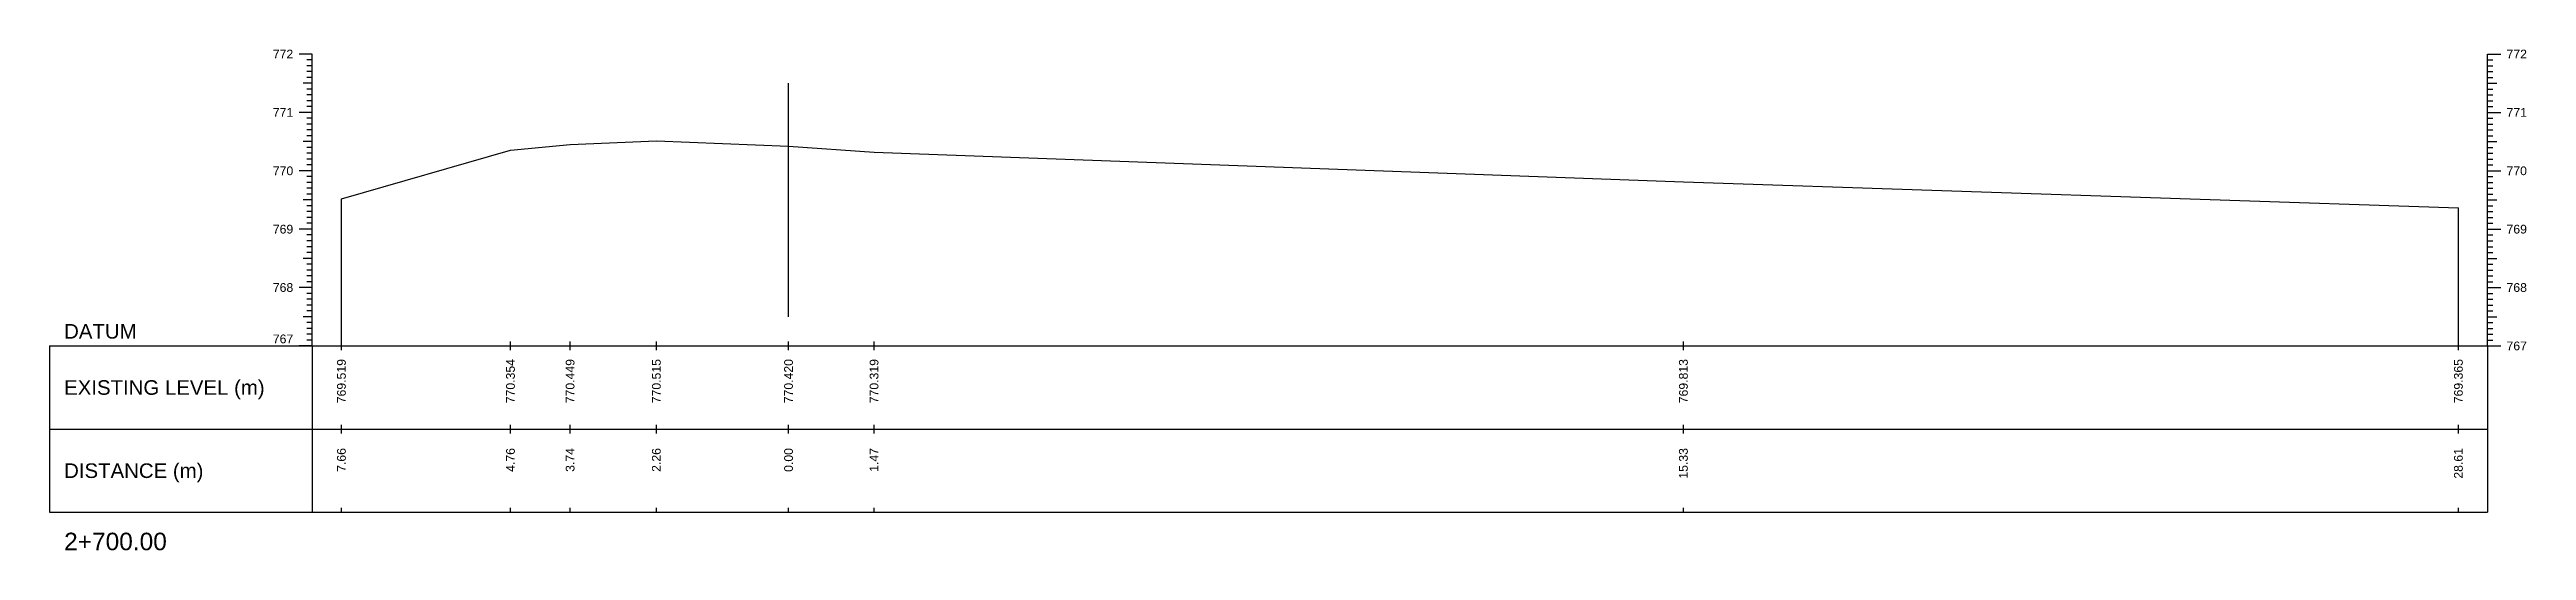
# Model space of a CAD drawing. Header units: millimetres. Extents: x 505 to 14020, y 627 to 6964.
# Drawn here: x 12595.8 to 13020.2, y 4777.7 to 4863.5 of the extents above; entities that cross this region are included whole.
import ezdxf
from ezdxf.enums import TextEntityAlignment as Align

# ---------------------------------------------------------------- set-up
doc = ezdxf.new("R2010")
doc.units = ezdxf.units.MM
for name, color, linetype in [('CL', 4, 'Continuous'), ('CS_Drawing', 7, 'Continuous'), ('GL', 3, 'Continuous')]:
    doc.layers.add(name, color=color, linetype=linetype)
doc.styles.get("Standard").update_dxf_attribs({"font": 'arial.ttf'})

msp = doc.modelspace()

# ---------------------------------------------------------------- texts
at = {"layer": 'CS_Drawing'}
for s, p in [('772', (12637.588, 4862.731)), ('771', (12637.588, 4852.731)), ('770', (12637.588, 4842.731)), ('769', (12637.588, 4832.731)), ('768', (12637.588, 4822.731))]:
    msp.add_text(s, height=1.5, dxfattribs=at).set_placement(p, align=Align.MIDDLE_RIGHT)
for s, height, p in [('772', 1.5, (13016.754, 4862.731)), ('771', 1.5, (13016.754, 4852.731)), ('770', 1.5, (13016.754, 4842.731)), ('769', 1.5, (13016.754, 4832.731)), ('768', 1.5, (13016.754, 4822.731)), ('DATUM', 2.5, (12598.338, 4815.231)), ('767', 1.5, (13016.754, 4812.731)), ('767', 1.5, (13016.754, 4812.731)), ('EXISTING LEVEL (m)', 2.5, (12598.338, 4805.606)), ('DISTANCE (m)', 2.5, (12598.338, 4791.356)), ('2+700.00', 3, (12598.338, 4779.231))]:
    msp.add_text(s, height=height, dxfattribs=at).set_placement(p, align=Align.MIDDLE_LEFT)
msp.add_text('767', height=1.5, dxfattribs=at).set_placement((12637.588, 4813.181), align=Align.RIGHT)
for s, p in [('769.519', (12645.838, 4810.481)), ('770.354', (12674.799, 4810.481)), ('770.449', (12685.016, 4810.481)), ('770.515', (12699.792, 4810.481)), ('770.420', (12722.438, 4810.481)), ('770.319', (12737.088, 4810.481)), ('769.813', (12875.739, 4810.481)), ('769.365', (13008.504, 4810.481)), ('7.66', (12645.838, 4795.231)), ('4.76', (12674.799, 4795.231)), ('3.74', (12685.016, 4795.231)), ('2.26', (12699.792, 4795.231)), ('0.00', (12722.438, 4795.231)), ('1.47', (12737.088, 4795.231)), ('15.33', (12875.739, 4795.231)), ('28.61', (13008.504, 4795.231))]:
    msp.add_text(s, height=1.5, rotation=90, dxfattribs=at).set_placement(p, align=Align.MIDDLE_RIGHT)

# ---------------------------------------------------------------- linework, layer by layer
at = {"layer": 'CL', "ltscale": 10}
msp.add_line((12722.438, 4817.731), (12722.438, 4857.731), dxfattribs=at)
at = {"layer": 'CS_Drawing'}
for p, q in [((12640.838, 4862.731), (12638.588, 4862.731)), ((12640.838, 4862.731), (12639.263, 4862.731)), ((12640.838, 4862.731), (12639.938, 4862.731)), ((12640.838, 4861.731), (12639.938, 4861.731)), ((12640.838, 4860.731), (12639.938, 4860.731)), ((12640.838, 4859.731), (12639.938, 4859.731)), ((12640.838, 4858.731), (12639.938, 4858.731)), ((12640.838, 4812.731), (12640.838, 4862.731)), ((13013.504, 4862.731), (13015.754, 4862.731)), ((13013.504, 4862.731), (13015.079, 4862.731)), ((13013.504, 4862.731), (13014.404, 4862.731)), ((13013.504, 4812.731), (13013.504, 4862.731)), ((13013.504, 4861.731), (13014.404, 4861.731)), ((13013.504, 4860.731), (13014.404, 4860.731)), ((13013.504, 4859.731), (13014.404, 4859.731)), ((13013.504, 4858.731), (13014.404, 4858.731)), ((12640.838, 4857.731), (12639.263, 4857.731)), ((12640.838, 4857.731), (12639.938, 4857.731)), ((12640.838, 4856.731), (12639.938, 4856.731)), ((12640.838, 4855.731), (12639.938, 4855.731)), ((12640.838, 4854.731), (12639.938, 4854.731)), ((13013.504, 4857.731), (13015.079, 4857.731)), ((13013.504, 4857.731), (13014.404, 4857.731)), ((13013.504, 4856.731), (13014.404, 4856.731)), ((13013.504, 4855.731), (13014.404, 4855.731)), ((13013.504, 4854.731), (13014.404, 4854.731)), ((12640.838, 4852.731), (12638.588, 4852.731)), ((12640.838, 4852.731), (12639.263, 4852.731)), ((12640.838, 4853.731), (12639.938, 4853.731)), ((12640.838, 4852.731), (12639.938, 4852.731)), ((12640.838, 4851.731), (12639.938, 4851.731)), ((12640.838, 4850.731), (12639.938, 4850.731)), ((13013.504, 4853.731), (13014.404, 4853.731)), ((13013.504, 4852.731), (13015.754, 4852.731)), ((13013.504, 4852.731), (13015.079, 4852.731)), ((13013.504, 4852.731), (13014.404, 4852.731)), ((13013.504, 4851.731), (13014.404, 4851.731)), ((13013.504, 4850.731), (13014.404, 4850.731)), ((12640.838, 4847.731), (12639.263, 4847.731)), ((12640.838, 4849.731), (12639.938, 4849.731)), ((12640.838, 4848.731), (12639.938, 4848.731)), ((12640.838, 4847.731), (12639.938, 4847.731)), ((12640.838, 4846.731), (12639.938, 4846.731)), ((13013.504, 4849.731), (13014.404, 4849.731)), ((13013.504, 4848.731), (13014.404, 4848.731)), ((13013.504, 4847.731), (13015.079, 4847.731)), ((13013.504, 4847.731), (13014.404, 4847.731)), ((13013.504, 4846.731), (13014.404, 4846.731)), ((12640.838, 4842.731), (12638.588, 4842.731)), ((12640.838, 4842.731), (12639.263, 4842.731)), ((12640.838, 4845.731), (12639.938, 4845.731)), ((12640.838, 4844.731), (12639.938, 4844.731)), ((12640.838, 4843.731), (12639.938, 4843.731)), ((12640.838, 4842.731), (12639.938, 4842.731)), ((12640.838, 4841.731), (12639.938, 4841.731)), ((13013.504, 4845.731), (13014.404, 4845.731)), ((13013.504, 4844.731), (13014.404, 4844.731)), ((13013.504, 4843.731), (13014.404, 4843.731)), ((13013.504, 4842.731), (13015.754, 4842.731)), ((13013.504, 4842.731), (13015.079, 4842.731)), ((13013.504, 4842.731), (13014.404, 4842.731)), ((13013.504, 4841.731), (13014.404, 4841.731)), ((12640.838, 4837.731), (12639.263, 4837.731)), ((12640.838, 4840.731), (12639.938, 4840.731)), ((12640.838, 4839.731), (12639.938, 4839.731)), ((12640.838, 4838.731), (12639.938, 4838.731)), ((12640.838, 4837.731), (12639.938, 4837.731)), ((12645.838, 4812.731), (12645.838, 4837.921)), ((13013.504, 4840.731), (13014.404, 4840.731)), ((13013.504, 4839.731), (13014.404, 4839.731)), ((13013.504, 4838.731), (13014.404, 4838.731)), ((13013.504, 4837.731), (13015.079, 4837.731)), ((13013.504, 4837.731), (13014.404, 4837.731)), ((12640.838, 4836.731), (12639.938, 4836.731)), ((12640.838, 4835.731), (12639.938, 4835.731)), ((12640.838, 4834.731), (12639.938, 4834.731)), ((12640.838, 4833.731), (12639.938, 4833.731)), ((13008.504, 4812.731), (13008.504, 4836.381)), ((13013.504, 4836.731), (13014.404, 4836.731)), ((13013.504, 4835.731), (13014.404, 4835.731)), ((13013.504, 4834.731), (13014.404, 4834.731)), ((13013.504, 4833.731), (13014.404, 4833.731)), ((12640.838, 4832.731), (12638.588, 4832.731)), ((12640.838, 4832.731), (12639.263, 4832.731)), ((12640.838, 4832.731), (12639.938, 4832.731)), ((12640.838, 4831.731), (12639.938, 4831.731)), ((12640.838, 4830.731), (12639.938, 4830.731)), ((12640.838, 4829.731), (12639.938, 4829.731)), ((13013.504, 4832.731), (13015.754, 4832.731)), ((13013.504, 4832.731), (13015.079, 4832.731)), ((13013.504, 4832.731), (13014.404, 4832.731)), ((13013.504, 4831.731), (13014.404, 4831.731)), ((13013.504, 4830.731), (13014.404, 4830.731)), ((13013.504, 4829.731), (13014.404, 4829.731)), ((12640.838, 4827.731), (12639.263, 4827.731)), ((12640.838, 4828.731), (12639.938, 4828.731)), ((12640.838, 4827.731), (12639.938, 4827.731)), ((12640.838, 4826.731), (12639.938, 4826.731)), ((12640.838, 4825.731), (12639.938, 4825.731)), ((12640.838, 4824.731), (12639.938, 4824.731)), ((13013.504, 4828.731), (13014.404, 4828.731)), ((13013.504, 4827.731), (13015.079, 4827.731)), ((13013.504, 4827.731), (13014.404, 4827.731)), ((13013.504, 4826.731), (13014.404, 4826.731)), ((13013.504, 4825.731), (13014.404, 4825.731)), ((13013.504, 4824.731), (13014.404, 4824.731)), ((12640.838, 4822.731), (12638.588, 4822.731)), ((12640.838, 4822.731), (12639.263, 4822.731)), ((12640.838, 4823.731), (12639.938, 4823.731)), ((12640.838, 4822.731), (12639.938, 4822.731)), ((12640.838, 4821.731), (12639.938, 4821.731)), ((12640.838, 4820.731), (12639.938, 4820.731)), ((13013.504, 4823.731), (13014.404, 4823.731)), ((13013.504, 4822.731), (13015.754, 4822.731)), ((13013.504, 4822.731), (13015.079, 4822.731)), ((13013.504, 4822.731), (13014.404, 4822.731)), ((13013.504, 4821.731), (13014.404, 4821.731)), ((13013.504, 4820.731), (13014.404, 4820.731)), ((12640.838, 4817.731), (12639.263, 4817.731)), ((12640.838, 4819.731), (12639.938, 4819.731)), ((12640.838, 4818.731), (12639.938, 4818.731)), ((12640.838, 4817.731), (12639.938, 4817.731)), ((12640.838, 4816.731), (12639.938, 4816.731)), ((13013.504, 4819.731), (13014.404, 4819.731)), ((13013.504, 4818.731), (13014.404, 4818.731)), ((13013.504, 4817.731), (13015.079, 4817.731)), ((13013.504, 4817.731), (13014.404, 4817.731)), ((13013.504, 4816.731), (13014.404, 4816.731)), ((12595.838, 4812.731), (12640.838, 4812.731)), ((12595.838, 4812.731), (12595.838, 4784.231)), ((12640.838, 4812.731), (12638.588, 4812.731)), ((12640.838, 4812.731), (12639.263, 4812.731)), ((12640.838, 4815.731), (12639.938, 4815.731)), ((12640.838, 4814.731), (12639.938, 4814.731)), ((12640.838, 4813.731), (12639.938, 4813.731)), ((12640.838, 4812.731), (12639.938, 4812.731)), ((12640.838, 4812.731), (13013.504, 4812.731)), ((12640.838, 4812.731), (12640.838, 4784.231)), ((12645.838, 4811.981), (12645.838, 4813.481)), ((12674.799, 4811.981), (12674.799, 4813.481)), ((12685.016, 4811.981), (12685.016, 4813.481)), ((12699.792, 4811.981), (12699.792, 4813.481)), ((12722.438, 4811.981), (12722.438, 4813.481)), ((12737.088, 4811.981), (12737.088, 4813.481)), ((12875.739, 4811.981), (12875.739, 4813.481)), ((13008.504, 4811.981), (13008.504, 4813.481)), ((13013.504, 4815.731), (13014.404, 4815.731)), ((13013.504, 4814.731), (13014.404, 4814.731)), ((13013.504, 4813.731), (13014.404, 4813.731)), ((13013.504, 4812.731), (13015.754, 4812.731)), ((13013.504, 4812.731), (13015.079, 4812.731)), ((13013.504, 4812.731), (13014.404, 4812.731)), ((13013.504, 4812.731), (13013.504, 4784.231)), ((12645.838, 4797.731), (12645.838, 4799.231)), ((12674.799, 4797.731), (12674.799, 4799.231)), ((12685.016, 4797.731), (12685.016, 4799.231)), ((12699.792, 4797.731), (12699.792, 4799.231)), ((12722.438, 4797.731), (12722.438, 4799.231)), ((12737.088, 4797.731), (12737.088, 4799.231)), ((12875.739, 4797.731), (12875.739, 4799.231)), ((13008.504, 4797.731), (13008.504, 4799.231)), ((12595.838, 4798.481), (12640.838, 4798.481)), ((12640.838, 4798.481), (13013.504, 4798.481)), ((12640.838, 4798.481), (13013.504, 4798.481)), ((12595.838, 4784.231), (12640.838, 4784.231)), ((12640.838, 4784.231), (13013.504, 4784.231)), ((12645.838, 4784.231), (12645.838, 4784.981)), ((12674.799, 4784.231), (12674.799, 4784.981)), ((12685.016, 4784.231), (12685.016, 4784.981)), ((12699.792, 4784.231), (12699.792, 4784.981)), ((12722.438, 4784.231), (12722.438, 4784.981)), ((12737.088, 4784.231), (12737.088, 4784.981)), ((12875.739, 4784.231), (12875.739, 4784.981)), ((13008.504, 4784.231), (13008.504, 4784.981))]:
    msp.add_line(p, q, dxfattribs=at)
at = {"layer": 'GL'}
msp.add_lwpolyline([(12645.838, 4837.921), (12674.799, 4846.271), (12685.016, 4847.221), (12699.792, 4847.881), (12722.438, 4846.931), (12737.088, 4845.921), (12875.739, 4840.861), (13008.504, 4836.381)], dxfattribs=at)

msp.set_redraw_order([(e.dxf.handle, doc.entitydb.next_handle()) for e in msp.query("TEXT MTEXT ATTDEF DIMENSION ARC_DIMENSION")])  # texts and dimensions are drawn at this point

doc.saveas('drawing.dxf')
